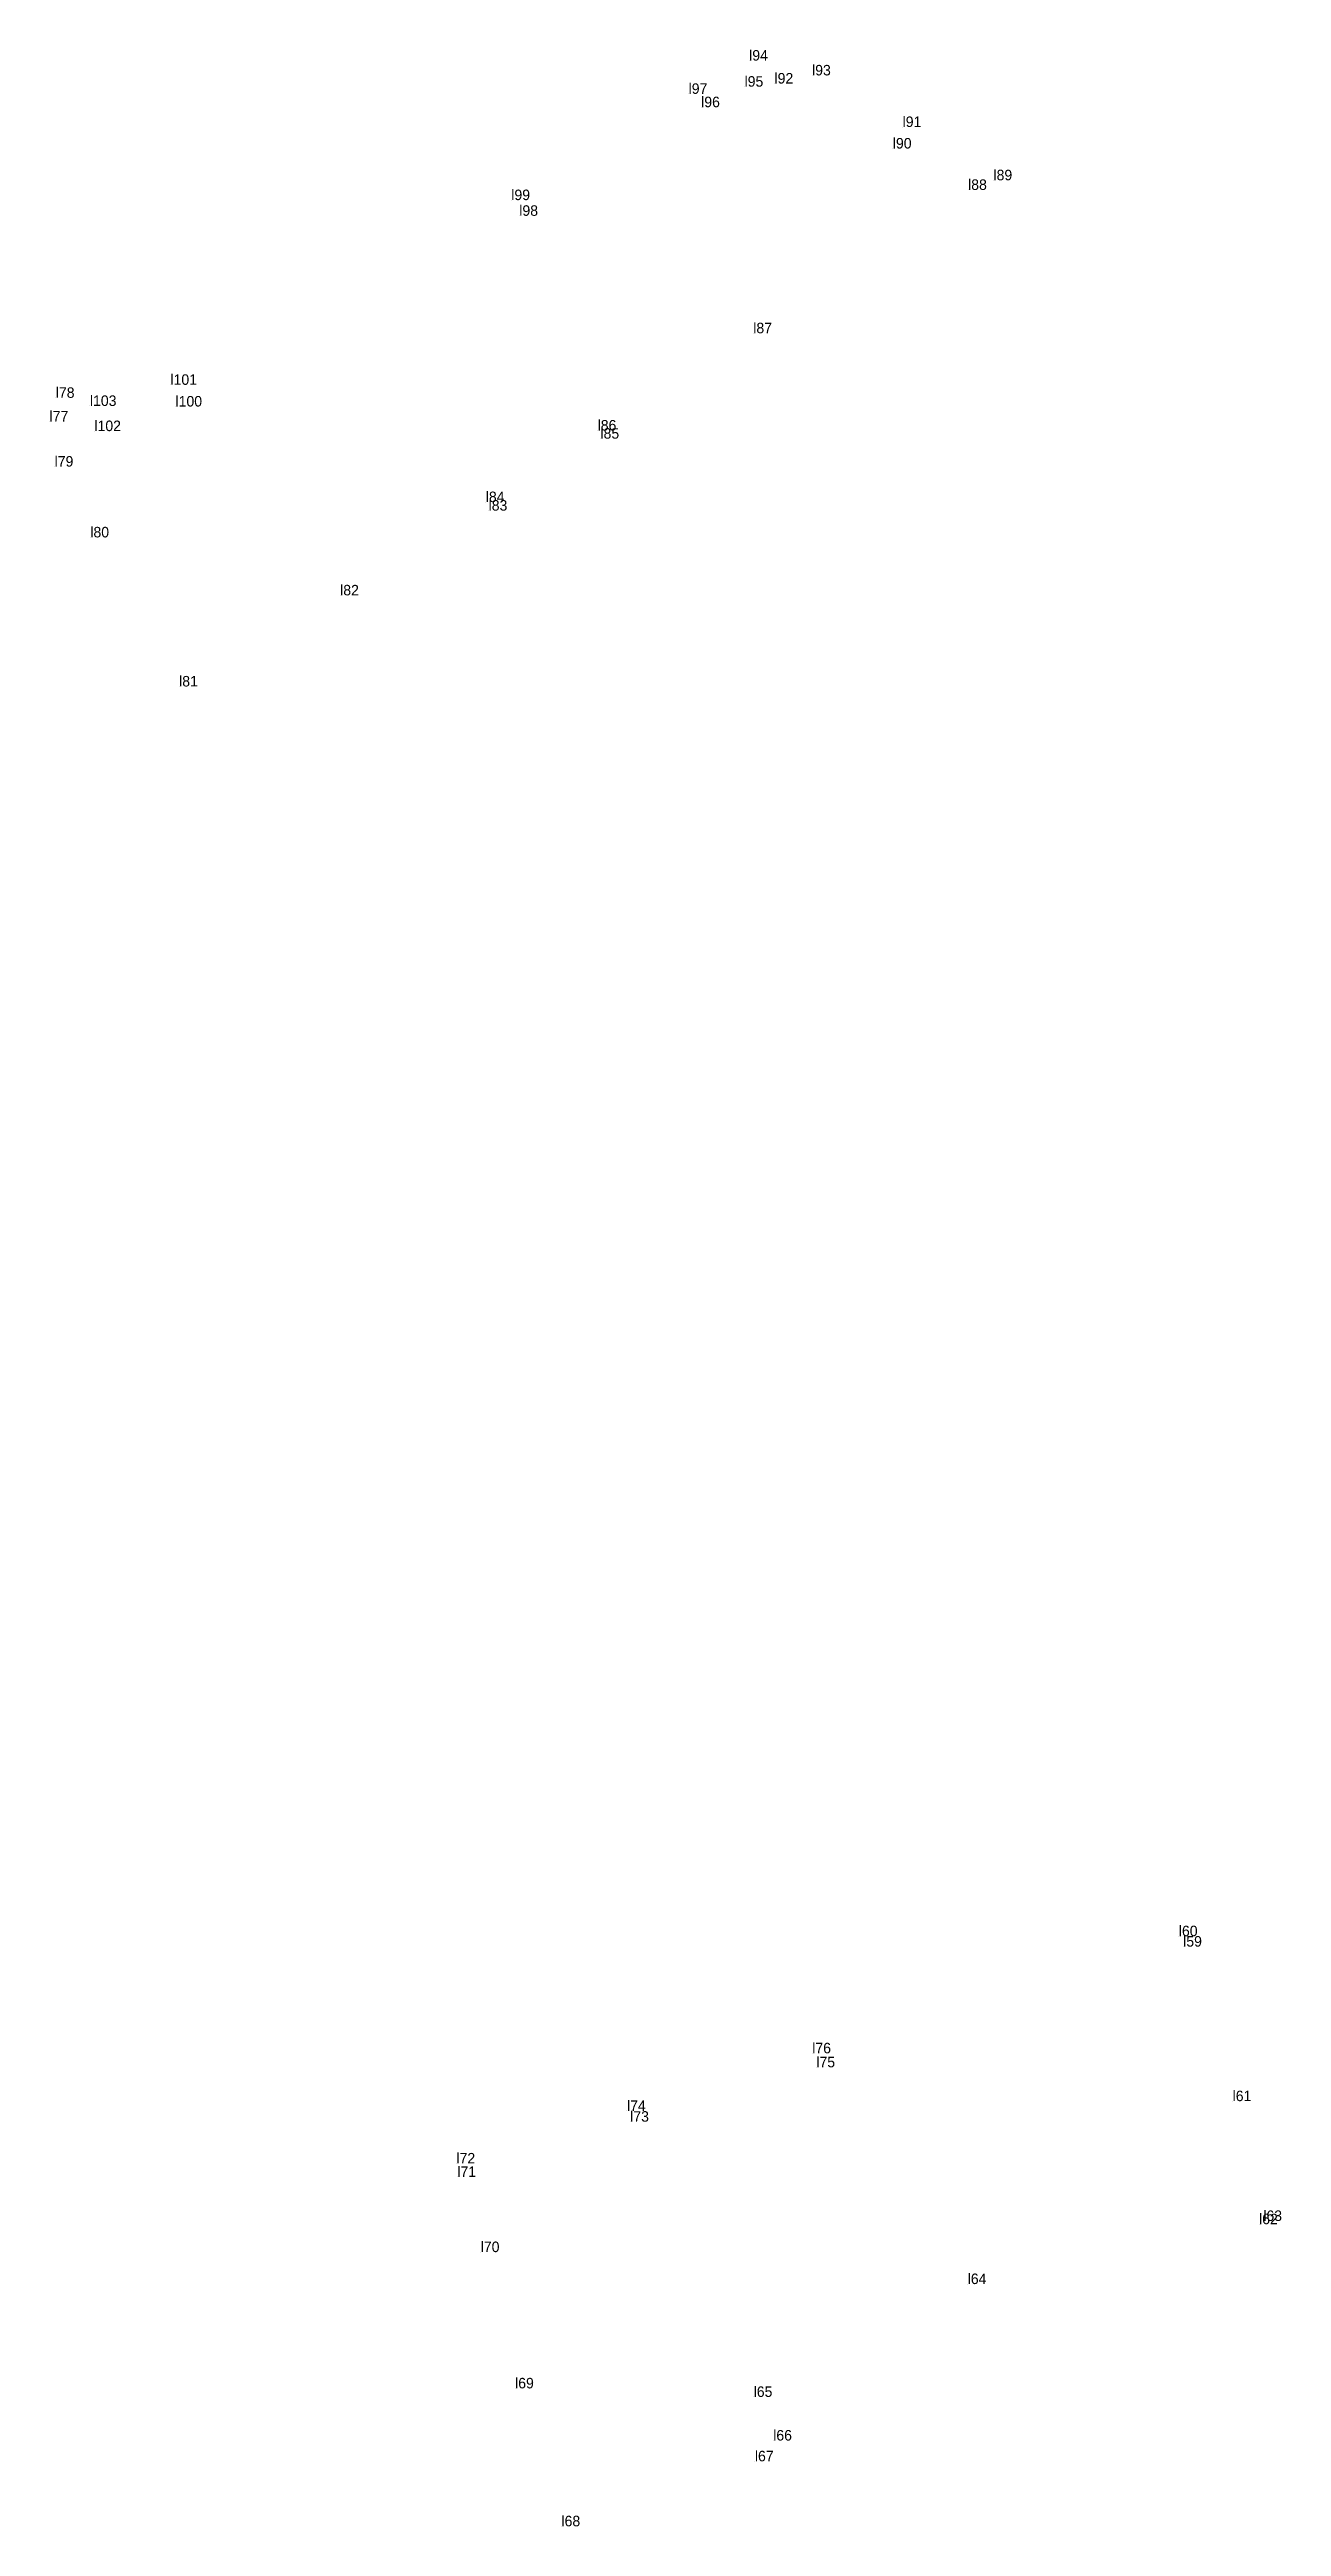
# Model space of a CAD drawing. Extents: x 534703 to 556288, y 1828073 to 1851661.
# Drawn here: x 550508.3 to 550719.5, y 1842468.9 to 1842893.4 of the extents above; entities that cross this region are included whole.
import ezdxf

# ---------------------------------------------------------------- set-up
doc = ezdxf.new("R2010")
doc.units = 0
doc.layers.add('Level 12', color=7, linetype='Continuous')
doc.layers.add('Level 7', color=7, linetype='Continuous')

msp = doc.modelspace()

# ---------------------------------------------------------------- texts
at = {"layer": 'Level 12'}
for s, p in [('l94', (550628.23, 1842891.52)), ('l93', (550639.01, 1842888.98)), ('l97', (550617.85, 1842885.82)), ('l95', (550627.44, 1842887.05)), ('l92', (550632.57, 1842887.59)), ('l96', (550620, 1842883.53)), ('l90', (550652.85, 1842876.45)), ('l91', (550654.53, 1842880.14)), ('l99', (550587.46, 1842867.61)), ('l88', (550665.75, 1842869.36)), ('l89', (550670.1, 1842871.01)), ('l98', (550588.83, 1842864.92)), ('l87', (550628.93, 1842844.79)), ('l78', (550509.39, 1842833.72)), ('l101', (550529.04, 1842835.95)), ('l77', (550508.32, 1842829.66)), ('l103', (550515.24, 1842832.33)), ('l100', (550529.91, 1842832.23)), ('l102', (550516.01, 1842828.02)), ('l86', (550602.26, 1842828.12)), ('l85', (550602.74, 1842826.72)), ('l79', (550509.19, 1842821.93)), ('l84', (550583.09, 1842815.85)), ('l83', (550583.57, 1842814.39)), ('l80', (550515.31, 1842809.8)), ('l82', (550558.13, 1842799.86)), ('l81', (550530.53, 1842784.25)), ('l60', (550701.87, 1842570.05)), ('l59', (550702.61, 1842568.27)), ('l76', (550639.04, 1842549.98)), ('l75', (550639.74, 1842547.58)), ('l61', (550711.09, 1842541.78)), ('l74', (550607.29, 1842540.1)), ('l73', (550607.84, 1842538.26)), ('l72', (550578.06, 1842531.1)), ('l71', (550578.21, 1842528.79)), ('l62', (550715.62, 1842520.69)), ('l63', (550716.35, 1842521.25)), ('l70', (550582.22, 1842515.91)), ('l64', (550665.68, 1842510.43)), ('l69', (550588.11, 1842492.55)), ('l65', (550629, 1842491.09)), ('l66', (550632.35, 1842483.61)), ('l67', (550629.21, 1842480.05)), ('l68', (550596.06, 1842468.91))]:
    msp.add_text(s, height=1.8, dxfattribs=at).set_placement(p)

# ---------------------------------------------------------------- linework, layer by layer
at = {"layer": 'Level 7'}
for p, q in [((550628.234, 1842891.515), (550628.234, 1842891.515)), ((550627.437, 1842887.054), (550627.437, 1842887.054)), ((550632.569, 1842887.588), (550632.569, 1842887.588)), ((550639.014, 1842888.981), (550639.014, 1842888.981)), ((550617.851, 1842885.824), (550617.851, 1842885.824)), ((550619.997, 1842883.526), (550619.997, 1842883.526)), ((550654.533, 1842880.138), (550654.533, 1842880.138)), ((550652.849, 1842876.453), (550652.849, 1842876.453)), ((550670.105, 1842871.012), (550670.105, 1842871.012)), ((550587.464, 1842867.614), (550587.464, 1842867.614)), ((550665.748, 1842869.362), (550665.748, 1842869.362)), ((550588.829, 1842864.915), (550588.829, 1842864.915)), ((550628.93, 1842844.794), (550628.93, 1842844.794)), ((550529.04, 1842835.953), (550529.04, 1842835.953)), ((550509.393, 1842833.72), (550509.393, 1842833.72)), ((550515.242, 1842832.328), (550515.242, 1842832.328)), ((550529.91, 1842832.232), (550529.91, 1842832.232)), ((550508.319, 1842829.66), (550508.319, 1842829.66)), ((550516.014, 1842828.025), (550516.014, 1842828.025)), ((550602.258, 1842828.116), (550602.258, 1842828.116)), ((550602.745, 1842826.718), (550602.745, 1842826.718)), ((550509.187, 1842821.93), (550509.187, 1842821.93)), ((550583.088, 1842815.852), (550583.088, 1842815.852)), ((550583.568, 1842814.388), (550583.568, 1842814.388)), ((550515.309, 1842809.799), (550515.309, 1842809.799)), ((550558.128, 1842799.856), (550558.128, 1842799.856)), ((550530.528, 1842784.252), (550530.528, 1842784.252)), ((550701.868, 1842570.054), (550701.868, 1842570.054)), ((550702.612, 1842568.271), (550702.612, 1842568.271)), ((550639.04, 1842549.978), (550639.04, 1842549.978)), ((550639.74, 1842547.577), (550639.74, 1842547.577)), ((550607.289, 1842540.099), (550607.289, 1842540.099)), ((550711.09, 1842541.779), (550711.09, 1842541.779)), ((550607.842, 1842538.256), (550607.842, 1842538.256)), ((550578.064, 1842531.104), (550578.064, 1842531.104)), ((550578.214, 1842528.791), (550578.214, 1842528.791)), ((550715.625, 1842520.688), (550715.625, 1842520.688)), ((550716.346, 1842521.249), (550716.346, 1842521.249)), ((550582.225, 1842515.907), (550582.225, 1842515.907)), ((550665.683, 1842510.43), (550665.683, 1842510.43)), ((550588.109, 1842492.552), (550588.109, 1842492.552)), ((550629, 1842491.09), (550629, 1842491.09)), ((550632.349, 1842483.611), (550632.349, 1842483.611)), ((550629.207, 1842480.051), (550629.207, 1842480.051)), ((550596.056, 1842468.906), (550596.056, 1842468.906))]:
    msp.add_line(p, q, dxfattribs=at)

msp.set_redraw_order([(e.dxf.handle, doc.entitydb.next_handle()) for e in msp.query("TEXT MTEXT ATTDEF DIMENSION ARC_DIMENSION")])  # texts and dimensions are drawn at this point

doc.saveas('drawing.dxf')
